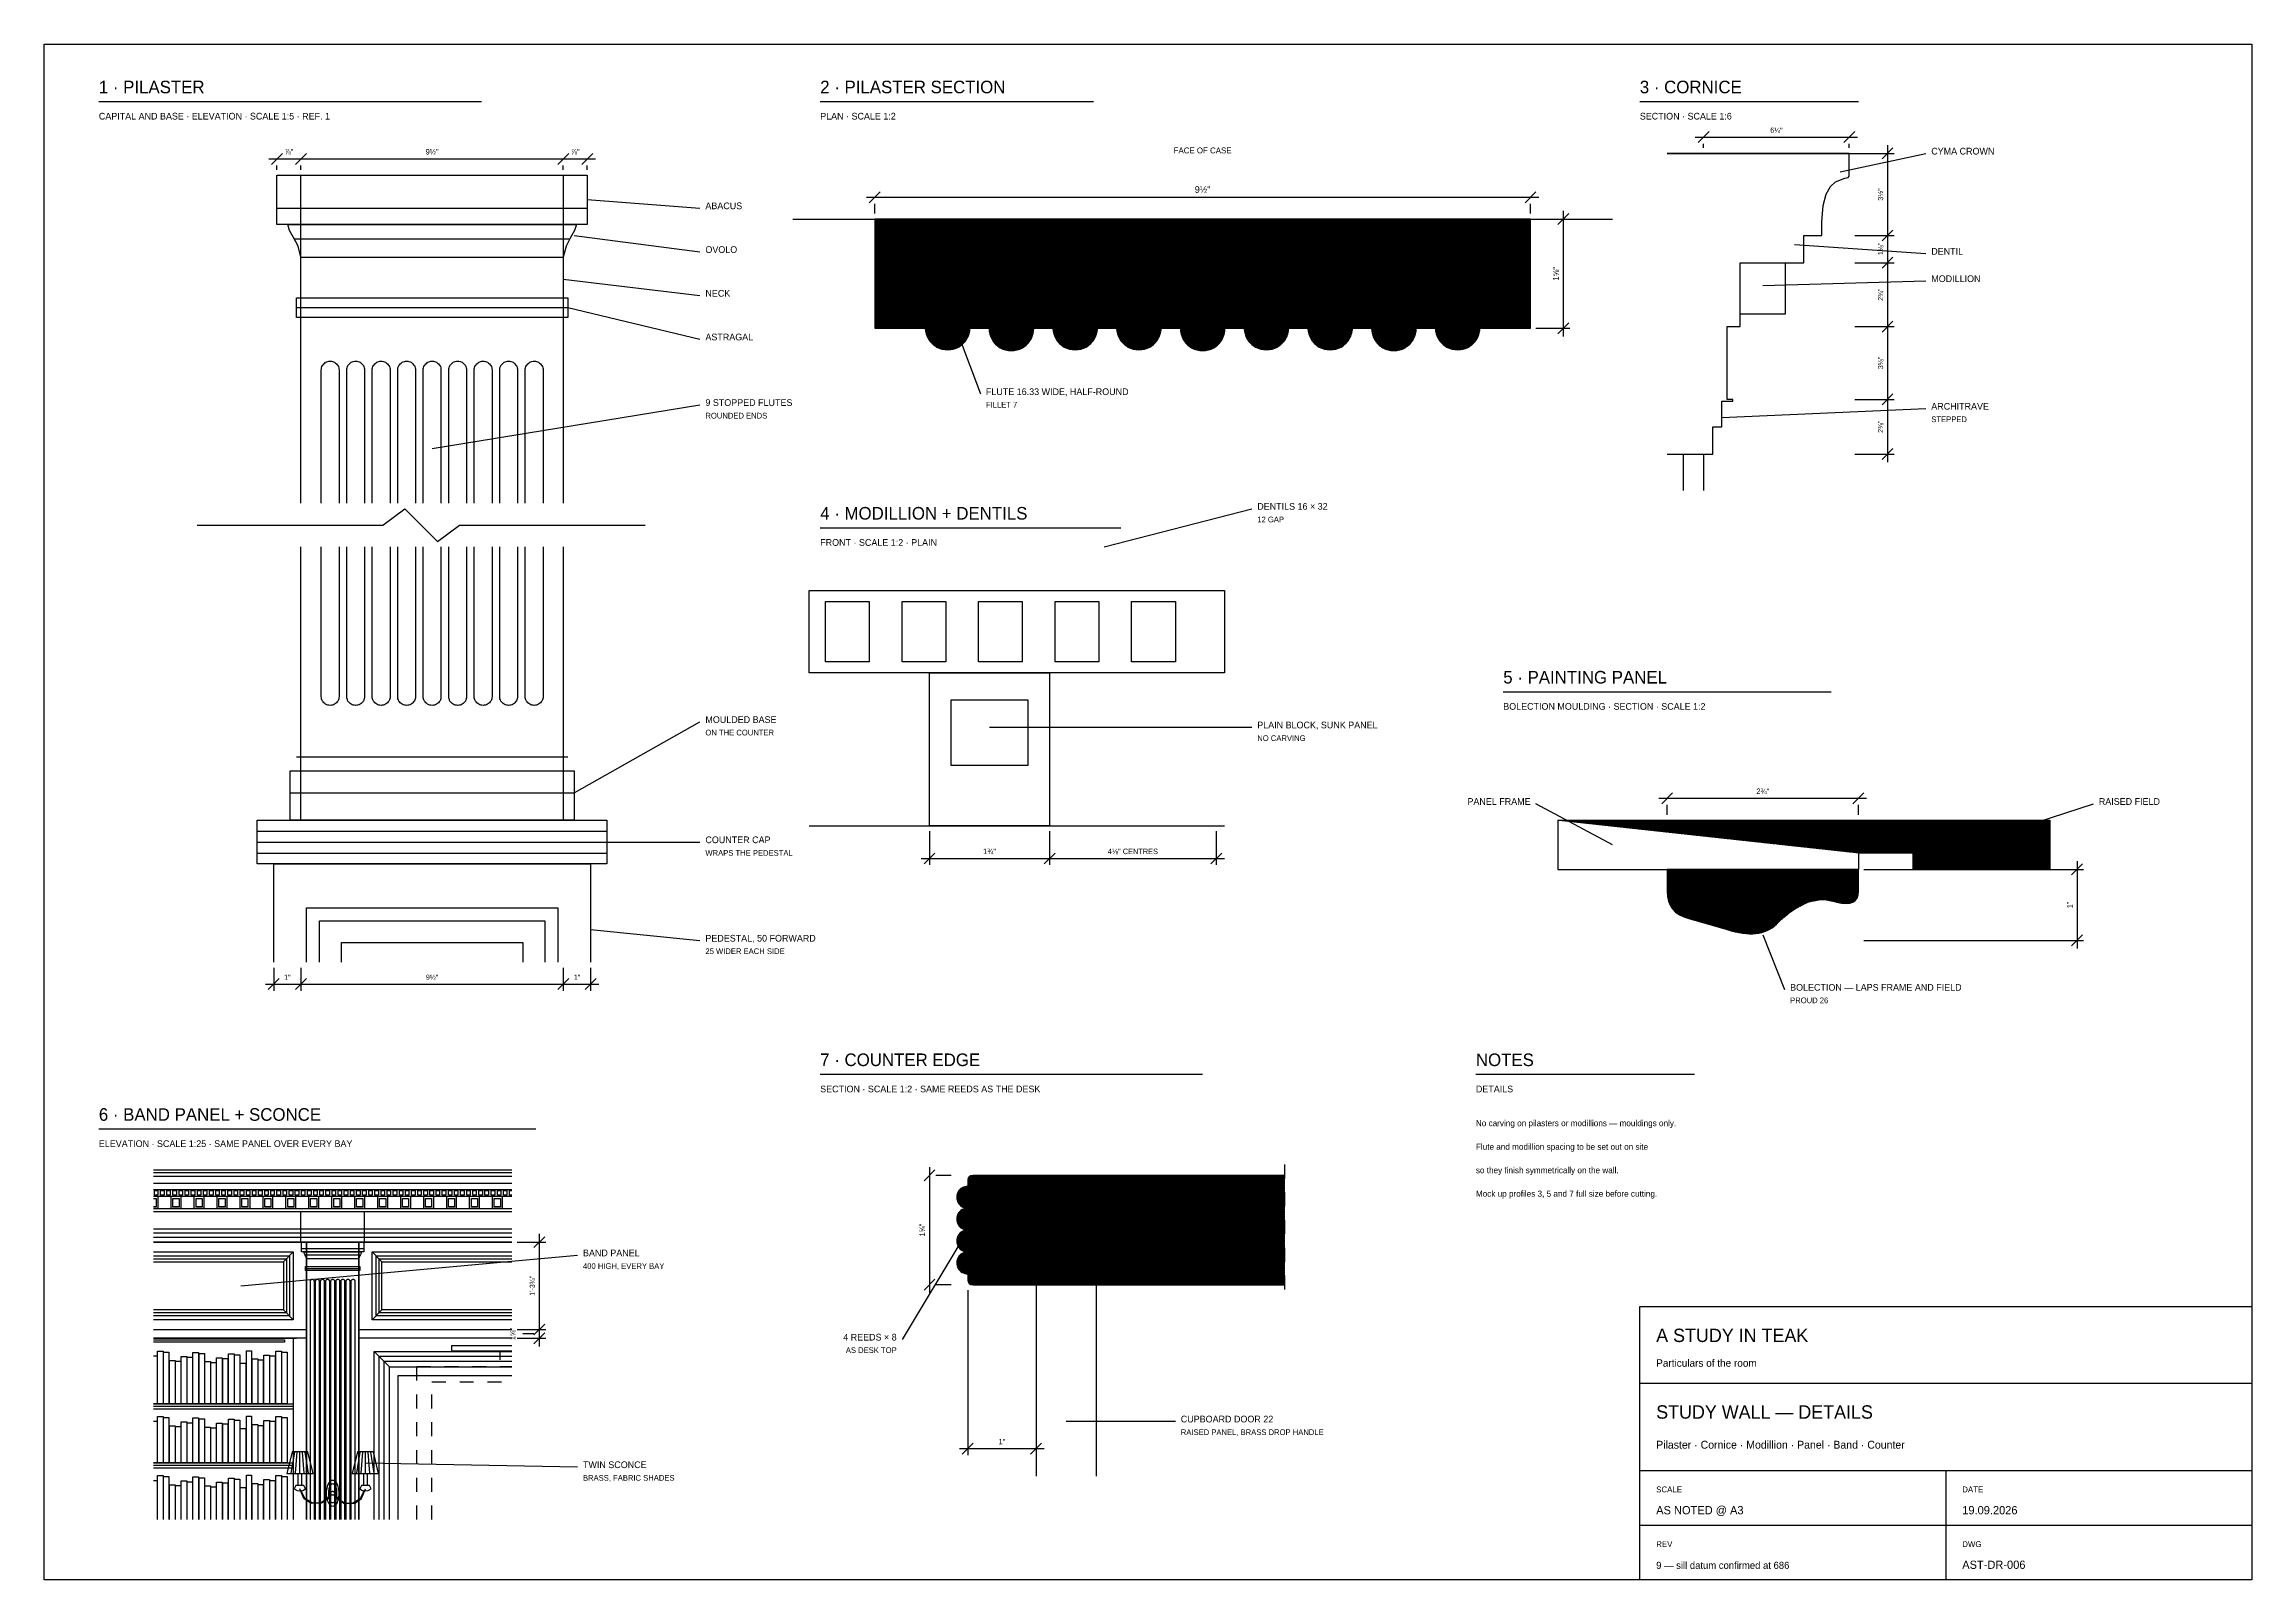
# Model space of a CAD drawing. Header units: inches. Extents: x 0.3 to 16.2, y 0.3 to 11.4.
import ezdxf
from ezdxf.enums import TextEntityAlignment as Align

# ---------------------------------------------------------------- set-up
doc = ezdxf.new("R2010")
doc.units = ezdxf.units.IN
doc.header["$LTSCALE"] = 0.009843
doc.header["$MEASUREMENT"] = 0
doc.linetypes.add('DASHED', pattern=[0.6, 0.5, -0.1])
for name, color, linetype in [('DIMENSIONS', 1, 'Continuous'), ('GEOMETRY', 7, 'Continuous'), ('HATCH', 8, 'Continuous'), ('TEXT', 7, 'Continuous')]:
    doc.layers.add(name, color=color, linetype=linetype)

msp = doc.modelspace()

# ---------------------------------------------------------------- texts
at = {"layer": 'TEXT'}
for s, height, p in [('1 · PILASTER', 0.09071, (0.709, 11.024)), ('2 · PILASTER SECTION', 0.09071, (5.906, 11.024)), ('3 · CORNICE', 0.09071, (11.811, 11.024)), ('CAPITAL AND BASE · ELEVATION · SCALE 1:5 · REF. 1', 0.04819, (0.709, 10.835)), ('PLAN · SCALE 1:2', 0.04819, (5.906, 10.835)), ('SECTION · SCALE 1:6', 0.04819, (11.811, 10.835)), ('CYMA CROWN', 0.0482, (13.911, 10.583)), ('ABACUS', 0.0482, (5.079, 10.189)), ('OVOLO', 0.0482, (5.079, 9.874)), ('DENTIL', 0.0482, (13.911, 9.861)), ('MODILLION', 0.0482, (13.911, 9.664)), ('NECK', 0.0482, (5.079, 9.559)), ('ASTRAGAL', 0.0482, (5.079, 9.244)), ('9 STOPPED FLUTES', 0.04819, (5.079, 8.772)), ('FILLET 7', 0.0411, (7.1, 8.76)), ('FLUTE 16.33 WIDE, HALF-ROUND', 0.04819, (7.1, 8.85)), ('ARCHITRAVE', 0.0482, (13.911, 8.745)), ('ROUNDED ENDS', 0.0411, (5.079, 8.681)), ('STEPPED', 0.0411, (13.911, 8.655)), ('4 · MODILLION + DENTILS', 0.09071, (5.906, 7.953)), ('12 GAP', 0.0411, (9.055, 7.933)), ('DENTILS 16 × 32', 0.04819, (9.055, 8.024)), ('FRONT · SCALE 1:2 · PLAIN', 0.04819, (5.906, 7.764)), ('5 · PAINTING PANEL', 0.09071, (10.827, 6.772)), ('MOULDED BASE', 0.04819, (5.079, 6.488)), ('BOLECTION MOULDING · SECTION · SCALE 1:2', 0.04819, (10.827, 6.583)), ('ON THE COUNTER', 0.0411, (5.079, 6.398)), ('PLAIN BLOCK, SUNK PANEL', 0.04819, (9.055, 6.449)), ('NO CARVING', 0.0411, (9.055, 6.358)), ('RAISED FIELD', 0.04819, (15.118, 5.898)), ('WRAPS THE PEDESTAL', 0.0411, (5.079, 5.531)), ('COUNTER CAP', 0.04819, (5.079, 5.622)), ('PEDESTAL, 50 FORWARD', 0.04819, (5.079, 4.913)), ('25 WIDER EACH SIDE', 0.0411, (5.079, 4.823)), ('PROUD 26', 0.0411, (12.894, 4.469)), ('BOLECTION — LAPS FRAME AND FIELD', 0.04819, (12.894, 4.559)), ('7 · COUNTER EDGE', 0.09071, (5.906, 4.016)), ('NOTES', 0.0907, (10.63, 4.016)), ('SECTION · SCALE 1:2 · SAME REEDS AS THE DESK', 0.04819, (5.906, 3.827)), ('DETAILS', 0.0482, (10.63, 3.827)), ('6 · BAND PANEL + SCONCE', 0.09071, (0.709, 3.622)), ('No carving on pilasters or modillions — mouldings only.', 0.04394, (10.63, 3.583)), ('ELEVATION · SCALE 1:25 · SAME PANEL OVER EVERY BAY', 0.04819, (0.709, 3.433)), ('Flute and modillion spacing to be set out on site', 0.04394, (10.63, 3.413)), ('so they finish symmetrically on the wall.', 0.04394, (10.63, 3.244)), ('Mock up profiles 3, 5 and 7 full size before cutting.', 0.04394, (10.63, 3.075)), ('400 HIGH, EVERY BAY', 0.0411, (4.197, 2.555)), ('BAND PANEL', 0.0482, (4.197, 2.646)), ('A STUDY IN TEAK', 0.09638, (11.929, 2.028)), ('Particulars of the room', 0.05386, (11.929, 1.85)), ('CUPBOARD DOOR 22', 0.04819, (8.504, 1.449)), ('STUDY WALL — DETAILS', 0.09638, (11.929, 1.476)), ('RAISED PANEL, BRASS DROP HANDLE', 0.0411, (8.504, 1.358)), ('Pilaster · Cornice · Modillion · Panel · Band · Counter', 0.05669, (11.929, 1.26)), ('TWIN SCONCE', 0.04819, (4.197, 1.12)), ('BRASS, FABRIC SHADES', 0.0411, (4.197, 1.029)), ('SCALE', 0.0425, (11.929, 0.945)), ('DATE', 0.0425, (14.134, 0.945)), ('AS NOTED @ A3', 0.05953, (11.929, 0.787)), ('19.09.2026', 0.0595, (14.134, 0.787)), ('REV', 0.0425, (11.929, 0.551)), ('DWG', 0.0425, (14.134, 0.551)), ('9 — sill datum confirmed at 686', 0.05102, (11.929, 0.394)), ('AST-DR-006', 0.0595, (14.134, 0.394))]:
    msp.add_text(s, height=height, dxfattribs=at).set_placement(p)
for s, height, p in [('6¼"', 0.0369, (12.795, 10.74)), ('⅞"', 0.0397, (2.079, 10.583)), ('9½"', 0.0397, (3.11, 10.583)), ('⅞"', 0.0397, (4.142, 10.583)), ('FACE OF CASE', 0.04252, (8.661, 10.591)), ('9½"', 0.0482, (8.661, 10.307)), ('2¾"', 0.0397, (12.697, 5.976)), ('1¾"', 0.0397, (7.126, 5.543)), ('4⅛" CENTRES', 0.03969, (8.159, 5.543)), ('1"', 0.0369, (2.067, 4.638)), ('9½"', 0.0369, (3.11, 4.638)), ('1"', 0.0369, (4.154, 4.638)), ('1"', 0.0397, (7.215, 1.291))]:
    msp.add_text(s, height=height, dxfattribs=at).set_placement(p, align=Align.CENTER)
for s, height, p in [('3½"', 0.0369, (13.564, 10.295)), ('1⅛"', 0.0369, (13.564, 9.902)), ('1⅝"', 0.0425, (11.228, 9.724)), ('2¾"', 0.0369, (13.564, 9.573)), ('3⅛"', 0.0369, (13.564, 9.081)), ('2⅜"', 0.0369, (13.564, 8.622)), ('1"', 0.0397, (14.929, 5.177)), ('1⅝"', 0.0397, (6.661, 2.835)), ('1\'-3¾"', 0.0369, (3.85, 2.433)), ('1⅝"', 0.0369, (3.709, 2.087))]:
    msp.add_text(s, height=height, rotation=90, dxfattribs=at).set_placement(p, align=Align.CENTER)
for s, height, p in [('PANEL FRAME', 0.04819, (11.024, 5.898)), ('4 REEDS × 8', 0.04819, (6.457, 2.039)), ('AS DESK TOP', 0.0411, (6.457, 1.949))]:
    msp.add_text(s, height=height, dxfattribs=at).set_placement(p, align=Align.RIGHT)

# ---------------------------------------------------------------- hatches: boundary and pattern name
at = {"layer": 'HATCH'}
h = msp.add_hatch(dxfattribs=at)
h.set_pattern_fill('ANSI31', scale=0.015748031)
h.paths.add_polyline_path([(6.299, 10.118), (6.299, 9.331), (6.594, 9.331), (6.663, 9.331), (6.665, 9.31), (6.67, 9.29), (6.677, 9.271), (6.687, 9.253), (6.699, 9.236), (6.712, 9.221), (6.728, 9.207), (6.745, 9.196), (6.764, 9.187), (6.783, 9.181), (6.804, 9.177), (6.824, 9.176), (6.845, 9.177), (6.865, 9.181), (6.884, 9.187), (6.903, 9.196), (6.92, 9.207), (6.936, 9.221), (6.95, 9.236), (6.961, 9.253), (6.971, 9.271), (6.978, 9.29), (6.983, 9.31), (6.985, 9.331), (7.123, 9.331), (7.124, 9.31), (7.128, 9.289), (7.135, 9.269), (7.144, 9.25), (7.156, 9.233), (7.17, 9.217), (7.186, 9.203), (7.203, 9.191), (7.222, 9.182), (7.242, 9.175), (7.262, 9.171), (7.283, 9.17), (7.305, 9.171), (7.325, 9.175), (7.345, 9.182), (7.364, 9.191), (7.381, 9.203), (7.397, 9.217), (7.411, 9.233), (7.423, 9.25), (7.432, 9.269), (7.439, 9.289), (7.443, 9.31), (7.444, 9.331), (7.582, 9.331), (7.584, 9.31), (7.589, 9.29), (7.596, 9.271), (7.605, 9.253), (7.617, 9.236), (7.631, 9.221), (7.647, 9.207), (7.664, 9.196), (7.683, 9.187), (7.702, 9.181), (7.722, 9.177), (7.743, 9.176), (7.763, 9.177), (7.784, 9.181), (7.803, 9.187), (7.822, 9.196), (7.839, 9.207), (7.855, 9.221), (7.868, 9.236), (7.88, 9.253), (7.89, 9.271), (7.897, 9.29), (7.902, 9.31), (7.904, 9.331), (8.041, 9.331), (8.043, 9.31), (8.048, 9.29), (8.055, 9.271), (8.065, 9.253), (8.077, 9.236), (8.09, 9.221), (8.106, 9.207), (8.123, 9.196), (8.142, 9.187), (8.161, 9.181), (8.181, 9.177), (8.202, 9.176), (8.223, 9.177), (8.243, 9.181), (8.262, 9.187), (8.281, 9.196), (8.298, 9.207), (8.314, 9.221), (8.328, 9.236), (8.339, 9.253), (8.349, 9.271), (8.356, 9.29), (8.361, 9.31), (8.363, 9.331), (8.501, 9.331), (8.502, 9.31), (8.506, 9.289), (8.513, 9.269), (8.522, 9.25), (8.534, 9.233), (8.548, 9.217), (8.563, 9.203), (8.581, 9.191), (8.6, 9.182), (8.62, 9.175), (8.64, 9.171), (8.661, 9.17), (8.682, 9.171), (8.703, 9.175), (8.723, 9.182), (8.742, 9.191), (8.759, 9.203), (8.775, 9.217), (8.789, 9.233), (8.801, 9.25), (8.81, 9.269), (8.817, 9.289), (8.821, 9.31), (8.822, 9.331), (8.96, 9.331), (8.962, 9.31), (8.967, 9.29), (8.974, 9.271), (8.983, 9.253), (8.995, 9.236), (9.009, 9.221), (9.025, 9.207), (9.042, 9.196), (9.061, 9.187), (9.08, 9.181), (9.1, 9.177), (9.121, 9.176), (9.141, 9.177), (9.161, 9.181), (9.181, 9.187), (9.2, 9.196), (9.217, 9.207), (9.232, 9.221), (9.246, 9.236), (9.258, 9.253), (9.268, 9.271), (9.275, 9.29), (9.279, 9.31), (9.281, 9.331), (9.419, 9.331), (9.421, 9.31), (9.426, 9.29), (9.433, 9.271), (9.443, 9.253), (9.454, 9.236), (9.468, 9.221), (9.484, 9.207), (9.501, 9.196), (9.52, 9.187), (9.539, 9.181), (9.559, 9.177), (9.58, 9.176), (9.601, 9.177), (9.621, 9.181), (9.64, 9.187), (9.659, 9.196), (9.676, 9.207), (9.692, 9.221), (9.706, 9.236), (9.717, 9.253), (9.727, 9.271), (9.734, 9.29), (9.739, 9.31), (9.741, 9.331), (9.879, 9.331), (9.88, 9.31), (9.884, 9.289), (9.891, 9.269), (9.9, 9.25), (9.912, 9.233), (9.926, 9.217), (9.941, 9.203), (9.959, 9.191), (9.978, 9.182), (9.998, 9.175), (10.018, 9.171), (10.039, 9.17), (10.06, 9.171), (10.081, 9.175), (10.101, 9.182), (10.12, 9.191), (10.137, 9.203), (10.153, 9.217), (10.167, 9.233), (10.179, 9.25), (10.188, 9.269), (10.195, 9.289), (10.199, 9.31), (10.2, 9.331), (10.338, 9.331), (10.34, 9.31), (10.345, 9.29), (10.352, 9.271), (10.361, 9.253), (10.373, 9.236), (10.387, 9.221), (10.403, 9.207), (10.42, 9.196), (10.439, 9.187), (10.458, 9.181), (10.478, 9.177), (10.499, 9.176), (10.519, 9.177), (10.539, 9.181), (10.559, 9.187), (10.578, 9.196), (10.595, 9.207), (10.61, 9.221), (10.624, 9.236), (10.636, 9.253), (10.646, 9.271), (10.653, 9.29), (10.657, 9.31), (10.659, 9.331), (11.024, 9.331), (11.024, 10.118), (6.299, 10.118)])
h = msp.add_hatch(dxfattribs=at)
h.set_pattern_fill('ANSI31', scale=0.015748031)
h.paths.add_polyline_path([(11.22, 5.787), (14.764, 5.787), (14.764, 5.433), (13.78, 5.433), (13.78, 5.551), (13.386, 5.551)])
h = msp.add_hatch(dxfattribs=at)
h.set_pattern_fill('ANSI31', scale=0.015748031)
h.paths.add_polyline_path([(12.008, 5.433), (12.008, 5.276), (12.018, 5.204), (12.047, 5.148), (12.096, 5.106), (12.165, 5.079), (12.441, 5), (12.552, 4.973), (12.648, 4.97), (12.729, 4.993), (12.795, 5.039), (12.911, 5.138), (13.022, 5.197), (13.127, 5.217), (13.228, 5.197), (13.297, 5.187), (13.346, 5.197), (13.376, 5.226), (13.386, 5.276), (13.386, 5.433), (12.008, 5.433)])
h = msp.add_hatch(dxfattribs=at)
h.set_pattern_fill('ANSI31', scale=0.01574803)
h.paths.add_polyline_path([(9.252, 3.228), (7.008, 3.228), (6.991, 3.226), (6.978, 3.219), (6.971, 3.206), (6.969, 3.189), (6.969, 3.15), (6.958, 3.149), (6.948, 3.147), (6.938, 3.144), (6.929, 3.139), (6.921, 3.133), (6.913, 3.127), (6.906, 3.119), (6.9, 3.11), (6.896, 3.101), (6.892, 3.091), (6.89, 3.081), (6.89, 3.071), (6.89, 3.061), (6.892, 3.05), (6.896, 3.041), (6.9, 3.031), (6.906, 3.023), (6.913, 3.015), (6.921, 3.008), (6.929, 3.003), (6.938, 2.998), (6.948, 2.995), (6.958, 2.993), (6.969, 2.992), (6.958, 2.991), (6.948, 2.989), (6.938, 2.986), (6.929, 2.982), (6.921, 2.976), (6.913, 2.969), (6.906, 2.961), (6.9, 2.953), (6.896, 2.943), (6.892, 2.934), (6.89, 2.924), (6.89, 2.913), (6.89, 2.903), (6.892, 2.893), (6.896, 2.883), (6.9, 2.874), (6.906, 2.865), (6.913, 2.858), (6.921, 2.851), (6.929, 2.845), (6.938, 2.841), (6.948, 2.837), (6.958, 2.835), (6.969, 2.835), (6.958, 2.834), (6.948, 2.832), (6.938, 2.829), (6.929, 2.824), (6.921, 2.818), (6.913, 2.812), (6.906, 2.804), (6.9, 2.795), (6.896, 2.786), (6.892, 2.776), (6.89, 2.766), (6.89, 2.756), (6.89, 2.746), (6.892, 2.736), (6.896, 2.726), (6.9, 2.717), (6.906, 2.708), (6.913, 2.7), (6.921, 2.693), (6.929, 2.688), (6.938, 2.683), (6.948, 2.68), (6.958, 2.678), (6.969, 2.677), (6.958, 2.676), (6.948, 2.674), (6.938, 2.671), (6.929, 2.667), (6.921, 2.661), (6.913, 2.654), (6.906, 2.646), (6.9, 2.638), (6.896, 2.629), (6.892, 2.619), (6.89, 2.609), (6.89, 2.598), (6.89, 2.588), (6.892, 2.578), (6.896, 2.568), (6.9, 2.559), (6.906, 2.55), (6.913, 2.543), (6.921, 2.536), (6.929, 2.53), (6.938, 2.526), (6.948, 2.522), (6.958, 2.52), (6.969, 2.52), (6.969, 2.48), (6.971, 2.463), (6.978, 2.451), (6.991, 2.443), (7.008, 2.441), (9.252, 2.441)])

# ---------------------------------------------------------------- linework, layer by layer
at = {"layer": 'DIMENSIONS'}
for p, q in [((12.211, 10.709), (13.379, 10.709)), ((12.231, 10.669), (12.31, 10.748)), ((12.27, 10.63), (12.27, 10.661)), ((13.281, 10.669), (13.359, 10.748)), ((13.32, 10.63), (13.32, 10.661)), ((1.933, 10.551), (4.287, 10.551)), ((1.953, 10.512), (2.031, 10.591)), ((1.992, 10.472), (1.992, 10.504)), ((2.126, 10.512), (2.205, 10.591)), ((2.165, 10.472), (2.165, 10.504)), ((4.016, 10.512), (4.094, 10.591)), ((4.055, 10.472), (4.055, 10.504)), ((4.189, 10.512), (4.268, 10.591)), ((4.228, 10.472), (4.228, 10.504)), ((13.359, 10.591), (13.643, 10.591)), ((13.556, 10.551), (13.635, 10.63)), ((13.596, 10.65), (13.596, 8.366)), ((6.24, 10.276), (11.083, 10.276)), ((6.26, 10.236), (6.339, 10.315)), ((6.299, 10.157), (6.299, 10.228)), ((10.984, 10.236), (11.063, 10.315)), ((11.024, 10.157), (11.024, 10.228)), ((11.063, 10.118), (11.307, 10.118)), ((11.22, 10.079), (11.299, 10.157)), ((11.26, 10.177), (11.26, 9.272)), ((13.556, 9.961), (13.635, 10.039)), ((13.359, 10), (13.643, 10)), ((13.359, 9.803), (13.643, 9.803)), ((13.556, 9.764), (13.635, 9.843)), ((11.063, 9.331), (11.307, 9.331)), ((11.22, 9.291), (11.299, 9.37)), ((13.359, 9.344), (13.643, 9.344)), ((13.556, 9.304), (13.635, 9.383)), ((13.359, 8.819), (13.643, 8.819)), ((13.556, 8.78), (13.635, 8.858)), ((13.556, 8.386), (13.635, 8.465)), ((13.359, 8.425), (13.643, 8.425)), ((11.949, 5.945), (13.445, 5.945)), ((11.969, 5.906), (12.047, 5.984)), ((12.008, 5.827), (12.008, 5.898)), ((13.346, 5.906), (13.425, 5.984)), ((13.386, 5.827), (13.386, 5.898)), ((6.693, 5.709), (6.693, 5.465)), ((7.559, 5.709), (7.559, 5.465)), ((7.559, 5.709), (7.559, 5.465)), ((8.76, 5.709), (8.76, 5.465)), ((6.634, 5.512), (7.618, 5.512)), ((6.654, 5.472), (6.732, 5.551)), ((7.5, 5.512), (8.819, 5.512)), ((7.52, 5.472), (7.598, 5.551)), ((7.52, 5.472), (7.598, 5.551)), ((8.72, 5.472), (8.799, 5.551)), ((13.425, 5.433), (15.008, 5.433)), ((14.921, 5.394), (15, 5.472)), ((14.961, 5.492), (14.961, 4.862)), ((14.921, 4.882), (15, 4.961)), ((13.425, 4.921), (15.008, 4.921)), ((1.929, 4.567), (2.008, 4.646)), ((1.969, 4.724), (1.969, 4.559)), ((2.126, 4.567), (2.205, 4.646)), ((2.165, 4.724), (2.165, 4.559)), ((4.016, 4.567), (4.094, 4.646)), ((4.055, 4.724), (4.055, 4.559)), ((4.213, 4.567), (4.291, 4.646)), ((4.252, 4.724), (4.252, 4.559)), ((1.909, 4.606), (4.311, 4.606)), ((6.654, 3.189), (6.732, 3.268)), ((6.693, 3.287), (6.693, 2.382)), ((6.85, 3.228), (6.74, 3.228)), ((3.724, 2.748), (3.929, 2.748)), ((3.843, 2.709), (3.921, 2.787)), ((3.882, 2.807), (3.882, 1.996)), ((6.654, 2.402), (6.732, 2.48)), ((6.85, 2.441), (6.74, 2.441)), ((6.969, 2.402), (6.969, 1.213)), ((7.461, 2.402), (7.461, 1.213)), ((3.724, 2.118), (3.929, 2.118)), ((3.843, 2.079), (3.921, 2.157)), ((3.843, 2.016), (3.921, 2.094)), ((3.724, 2.055), (3.929, 2.055)), ((6.929, 1.22), (7.008, 1.299)), ((7.421, 1.22), (7.5, 1.299)), ((6.909, 1.26), (7.52, 1.26))]:
    msp.add_line(p, q, dxfattribs=at)
at = {"layer": 'DIMENSIONS', "linetype": 'DASHED'}
msp.add_line((3.843, 2.087), (3.764, 2.087), dxfattribs=at)
at = {"layer": 'GEOMETRY'}
for p, q in [((0.709, 10.965), (3.465, 10.965)), ((5.906, 10.965), (7.874, 10.965)), ((11.811, 10.965), (13.386, 10.965)), ((13.255, 10.459), (13.871, 10.591)), ((4.228, 10.26), (5.039, 10.197)), ((5.709, 10.118), (11.614, 10.118)), ((4.134, 10), (5.039, 9.882)), ((12.926, 9.934), (13.871, 9.869)), ((4.055, 9.685), (5.039, 9.567)), ((12.697, 9.639), (13.871, 9.672)), ((4.087, 9.48), (5.039, 9.252)), ((6.824, 9.491), (7.06, 8.858)), ((3.11, 8.465), (5.039, 8.78)), ((12.402, 8.688), (13.871, 8.753)), ((7.953, 7.756), (9.016, 8.031)), ((5.906, 7.894), (8.071, 7.894)), ((10.827, 6.713), (13.189, 6.713)), ((4.134, 5.984), (5.039, 6.496)), ((7.126, 6.457), (9.016, 6.457)), ((11.614, 5.61), (11.063, 5.906)), ((14.173, 5.61), (15.079, 5.906)), ((5.827, 5.748), (8.819, 5.748)), ((4.37, 5.63), (5.039, 5.63)), ((4.252, 5), (5.039, 4.921)), ((12.697, 4.961), (12.854, 4.567)), ((5.906, 3.957), (8.661, 3.957)), ((10.63, 3.957), (12.205, 3.957)), ((0.709, 3.563), (3.858, 3.563)), ((6.969, 2.835), (6.496, 2.047)), ((1.732, 2.433), (4.157, 2.654)), ((11.811, 1.732), (16.22, 1.732)), ((7.677, 1.457), (8.465, 1.457)), ((2.63, 1.159), (4.157, 1.128)), ((11.811, 1.102), (16.22, 1.102)), ((14.016, 1.102), (14.016, 0.315)), ((11.811, 0.709), (16.22, 0.709))]:
    msp.add_line(p, q, dxfattribs=at)
for points in [[(0.315, 11.378), (16.22, 11.378), (16.22, 0.315), (0.315, 0.315), (0.315, 11.378)], [(12.27, 8.425), (12.336, 8.425), (12.336, 8.622), (12.402, 8.622), (12.402, 8.806), (12.48, 8.806), (12.48, 8.819), (12.441, 8.819), (12.441, 9.344), (12.533, 9.344), (12.533, 9.436), (12.861, 9.436), (12.861, 9.803), (12.992, 9.803), (12.992, 10), (13.123, 10), (13.123, 10.098), (13.132, 10.215), (13.154, 10.297), (13.186, 10.352), (13.222, 10.385), (13.289, 10.412), (13.312, 10.418), (13.32, 10.427), (13.32, 10.591), (12.008, 10.591)], [(12.008, 10.591), (13.451, 10.591)], [(1.992, 10.433), (4.228, 10.433)], [(4.228, 10.433), (4.228, 10.079), (1.992, 10.079), (1.992, 10.433)], [(2.165, 10.433), (4.055, 10.433)], [(2.165, 8.071), (2.165, 10.433)], [(4.055, 10.433), (4.055, 8.071)], [(1.992, 10.197), (4.228, 10.197)], [(2.165, 9.843), (2.144, 9.922), (2.112, 9.984), (2.083, 10.035), (2.071, 10.079), (4.15, 10.079), (4.137, 10.035), (4.108, 9.984), (4.077, 9.922), (4.055, 9.843)], [(6.299, 10.118), (6.299, 9.331), (6.594, 9.331), (6.663, 9.331)], [(10.659, 9.331), (11.024, 9.331), (11.024, 10.118), (6.299, 10.118)], [(2.118, 9.976), (4.102, 9.976)], [(2.165, 9.843), (4.055, 9.843)], [(12.533, 9.436), (12.533, 9.803), (12.573, 9.803), (12.641, 9.803), (12.737, 9.803), (12.861, 9.803)], [(2.134, 9.551), (4.087, 9.551), (4.087, 9.409), (2.134, 9.409), (2.134, 9.551)], [(2.134, 9.48), (4.087, 9.48)], [(6.985, 9.331), (7.123, 9.331)], [(7.444, 9.331), (7.582, 9.331)], [(7.904, 9.331), (8.041, 9.331)], [(8.363, 9.331), (8.501, 9.331)], [(8.822, 9.331), (8.96, 9.331)], [(9.281, 9.331), (9.419, 9.331)], [(9.741, 9.331), (9.879, 9.331)], [(10.2, 9.331), (10.338, 9.331)], [(2.311, 8.071), (2.311, 9.03), (2.312, 9.039), (2.313, 9.047), (2.316, 9.055), (2.32, 9.062), (2.324, 9.069), (2.33, 9.076), (2.336, 9.081), (2.343, 9.086), (2.351, 9.09), (2.359, 9.092), (2.367, 9.094), (2.375, 9.094)], [(2.375, 9.094), (2.375, 9.094)], [(2.375, 9.094), (2.384, 9.094), (2.392, 9.092), (2.4, 9.09), (2.407, 9.086), (2.414, 9.081), (2.421, 9.076), (2.426, 9.069), (2.431, 9.062), (2.435, 9.055), (2.437, 9.047), (2.439, 9.039), (2.44, 9.03), (2.44, 8.071)], [(2.495, 8.071), (2.495, 9.03), (2.495, 9.039), (2.497, 9.047), (2.5, 9.055), (2.503, 9.062), (2.508, 9.069), (2.514, 9.076), (2.52, 9.081), (2.527, 9.086), (2.534, 9.09), (2.542, 9.092), (2.551, 9.094), (2.559, 9.094)], [(2.559, 9.094), (2.559, 9.094), (2.567, 9.094), (2.576, 9.092), (2.584, 9.09), (2.591, 9.086), (2.598, 9.081), (2.604, 9.076), (2.61, 9.069), (2.615, 9.062), (2.618, 9.055), (2.621, 9.047), (2.623, 9.039), (2.623, 9.03), (2.623, 8.071)], [(2.679, 8.071), (2.679, 9.03), (2.679, 9.039), (2.681, 9.047), (2.683, 9.055), (2.687, 9.062), (2.692, 9.069), (2.697, 9.076), (2.704, 9.081), (2.711, 9.086), (2.718, 9.09), (2.726, 9.092), (2.734, 9.094), (2.743, 9.094)], [(2.743, 9.094), (2.743, 9.094), (2.751, 9.094), (2.759, 9.092), (2.767, 9.09), (2.775, 9.086), (2.782, 9.081), (2.788, 9.076), (2.794, 9.069), (2.798, 9.062), (2.802, 9.055), (2.805, 9.047), (2.807, 9.039), (2.807, 9.03), (2.807, 8.071)], [(2.862, 8.071), (2.862, 9.03), (2.863, 9.039), (2.864, 9.047), (2.867, 9.055), (2.871, 9.062), (2.876, 9.069), (2.881, 9.076), (2.887, 9.081), (2.894, 9.086), (2.902, 9.09), (2.91, 9.092), (2.918, 9.094), (2.926, 9.094)], [(2.926, 9.094), (2.926, 9.094), (2.935, 9.094), (2.943, 9.092), (2.951, 9.09), (2.959, 9.086), (2.966, 9.081), (2.972, 9.076), (2.977, 9.069), (2.982, 9.062), (2.986, 9.055), (2.989, 9.047), (2.99, 9.039), (2.991, 9.03), (2.991, 8.071)], [(3.046, 8.071), (3.046, 9.03), (3.046, 9.039), (3.048, 9.047), (3.051, 9.055), (3.055, 9.062), (3.059, 9.069), (3.065, 9.076), (3.071, 9.081), (3.078, 9.086), (3.086, 9.09), (3.094, 9.092), (3.102, 9.094), (3.11, 9.094)], [(3.11, 9.094), (3.11, 9.094), (3.119, 9.094), (3.127, 9.092), (3.135, 9.09), (3.142, 9.086), (3.149, 9.081), (3.156, 9.076), (3.161, 9.069), (3.166, 9.062), (3.17, 9.055), (3.172, 9.047), (3.174, 9.039), (3.174, 9.03), (3.174, 8.071)], [(3.23, 8.071), (3.23, 9.03), (3.23, 9.039), (3.232, 9.047), (3.235, 9.055), (3.238, 9.062), (3.243, 9.069), (3.249, 9.076), (3.255, 9.081), (3.262, 9.086), (3.269, 9.09), (3.277, 9.092), (3.286, 9.094), (3.294, 9.094)], [(3.294, 9.094), (3.294, 9.094), (3.302, 9.094), (3.311, 9.092), (3.319, 9.09), (3.326, 9.086), (3.333, 9.081), (3.339, 9.076), (3.345, 9.069), (3.35, 9.062), (3.353, 9.055), (3.356, 9.047), (3.358, 9.039), (3.358, 9.03), (3.358, 8.071)], [(3.413, 8.071), (3.413, 9.03), (3.414, 9.039), (3.416, 9.047), (3.418, 9.055), (3.422, 9.062), (3.427, 9.069), (3.432, 9.076), (3.439, 9.081), (3.446, 9.086), (3.453, 9.09), (3.461, 9.092), (3.469, 9.094), (3.478, 9.094)], [(3.478, 9.094), (3.478, 9.094), (3.486, 9.094), (3.494, 9.092), (3.502, 9.09), (3.51, 9.086), (3.517, 9.081), (3.523, 9.076), (3.529, 9.069), (3.533, 9.062), (3.537, 9.055), (3.54, 9.047), (3.541, 9.039), (3.542, 9.03), (3.542, 8.071)], [(3.597, 8.071), (3.597, 9.03), (3.598, 9.039), (3.599, 9.047), (3.602, 9.055), (3.606, 9.062), (3.61, 9.069), (3.616, 9.076), (3.622, 9.081), (3.629, 9.086), (3.637, 9.09), (3.645, 9.092), (3.653, 9.094), (3.661, 9.094)], [(3.661, 9.094), (3.661, 9.094), (3.67, 9.094), (3.678, 9.092), (3.686, 9.09), (3.694, 9.086), (3.701, 9.081), (3.707, 9.076), (3.712, 9.069), (3.717, 9.062), (3.721, 9.055), (3.723, 9.047), (3.725, 9.039), (3.726, 9.03), (3.726, 8.071)], [(3.781, 8.071), (3.781, 9.03), (3.781, 9.039), (3.783, 9.047), (3.786, 9.055), (3.789, 9.062), (3.794, 9.069), (3.8, 9.076), (3.806, 9.081), (3.813, 9.086), (3.821, 9.09), (3.829, 9.092), (3.837, 9.094), (3.845, 9.094)], [(3.845, 9.094), (3.845, 9.094), (3.854, 9.094), (3.862, 9.092), (3.87, 9.09), (3.877, 9.086), (3.884, 9.081), (3.891, 9.076), (3.896, 9.069), (3.901, 9.062), (3.905, 9.055), (3.907, 9.047), (3.909, 9.039), (3.909, 9.03), (3.909, 8.071)], [(12.008, 8.425), (12.27, 8.425), (12.27, 8.163)], [(12.008, 8.425), (12.27, 8.425)], [(12.126, 8.425), (12.27, 8.425), (12.27, 8.163)], [(12.126, 8.163), (12.126, 8.425)], [(1.417, 7.913), (2.756, 7.913), (2.913, 8.031), (3.15, 7.795), (3.307, 7.913), (4.646, 7.913)], [(4.055, 7.756), (4.055, 5.787), (2.165, 5.787), (2.165, 7.756)], [(2.375, 6.614), (2.367, 6.615), (2.359, 6.616), (2.351, 6.619), (2.343, 6.623), (2.336, 6.627), (2.33, 6.633), (2.324, 6.639), (2.32, 6.646), (2.316, 6.654), (2.313, 6.662), (2.312, 6.67), (2.311, 6.679), (2.311, 7.756)], [(2.44, 7.756), (2.44, 6.679), (2.439, 6.67), (2.437, 6.662), (2.435, 6.654), (2.431, 6.646), (2.426, 6.639), (2.421, 6.633), (2.414, 6.627), (2.407, 6.623), (2.4, 6.619), (2.392, 6.616), (2.384, 6.615), (2.375, 6.614)], [(2.623, 7.756), (2.623, 6.679), (2.623, 6.67), (2.621, 6.662), (2.618, 6.654), (2.615, 6.646), (2.61, 6.639), (2.604, 6.633), (2.598, 6.627), (2.591, 6.623), (2.584, 6.619), (2.576, 6.616), (2.567, 6.615), (2.559, 6.614), (2.559, 6.614), (2.551, 6.615), (2.542, 6.616), (2.534, 6.619), (2.527, 6.623), (2.52, 6.627), (2.514, 6.633), (2.508, 6.639), (2.503, 6.646), (2.5, 6.654), (2.497, 6.662), (2.495, 6.67), (2.495, 6.679), (2.495, 7.756)], [(2.807, 7.756), (2.807, 6.679), (2.807, 6.67), (2.805, 6.662), (2.802, 6.654), (2.798, 6.646), (2.794, 6.639), (2.788, 6.633), (2.782, 6.627), (2.775, 6.623), (2.767, 6.619), (2.759, 6.616), (2.751, 6.615), (2.743, 6.614), (2.743, 6.614), (2.734, 6.615), (2.726, 6.616), (2.718, 6.619), (2.711, 6.623), (2.704, 6.627), (2.697, 6.633), (2.692, 6.639), (2.687, 6.646), (2.683, 6.654), (2.681, 6.662), (2.679, 6.67), (2.679, 6.679), (2.679, 7.756)], [(2.991, 7.756), (2.991, 6.679), (2.99, 6.67), (2.989, 6.662), (2.986, 6.654), (2.982, 6.646), (2.977, 6.639), (2.972, 6.633), (2.966, 6.627), (2.959, 6.623), (2.951, 6.619), (2.943, 6.616), (2.935, 6.615), (2.926, 6.614), (2.926, 6.614), (2.918, 6.615), (2.91, 6.616), (2.902, 6.619), (2.894, 6.623), (2.887, 6.627), (2.881, 6.633), (2.876, 6.639), (2.871, 6.646), (2.867, 6.654), (2.864, 6.662), (2.863, 6.67), (2.862, 6.679), (2.862, 7.756)], [(3.174, 7.756), (3.174, 6.679), (3.174, 6.67), (3.172, 6.662), (3.17, 6.654), (3.166, 6.646), (3.161, 6.639), (3.156, 6.633), (3.149, 6.627), (3.142, 6.623), (3.135, 6.619), (3.127, 6.616), (3.119, 6.615), (3.11, 6.614), (3.11, 6.614), (3.102, 6.615), (3.094, 6.616), (3.086, 6.619), (3.078, 6.623), (3.071, 6.627), (3.065, 6.633), (3.059, 6.639), (3.055, 6.646), (3.051, 6.654), (3.048, 6.662), (3.046, 6.67), (3.046, 6.679), (3.046, 7.756)], [(3.358, 7.756), (3.358, 6.679), (3.358, 6.67), (3.356, 6.662), (3.353, 6.654), (3.35, 6.646), (3.345, 6.639), (3.339, 6.633), (3.333, 6.627), (3.326, 6.623), (3.319, 6.619), (3.311, 6.616), (3.302, 6.615), (3.294, 6.614), (3.294, 6.614), (3.286, 6.615), (3.277, 6.616), (3.269, 6.619), (3.262, 6.623), (3.255, 6.627), (3.249, 6.633), (3.243, 6.639), (3.238, 6.646), (3.235, 6.654), (3.232, 6.662), (3.23, 6.67), (3.23, 6.679), (3.23, 7.756)], [(3.542, 7.756), (3.542, 6.679), (3.541, 6.67), (3.54, 6.662), (3.537, 6.654), (3.533, 6.646), (3.529, 6.639), (3.523, 6.633), (3.517, 6.627), (3.51, 6.623), (3.502, 6.619), (3.494, 6.616), (3.486, 6.615), (3.478, 6.614), (3.478, 6.614), (3.469, 6.615), (3.461, 6.616), (3.453, 6.619), (3.446, 6.623), (3.439, 6.627), (3.432, 6.633), (3.427, 6.639), (3.422, 6.646), (3.418, 6.654), (3.416, 6.662), (3.414, 6.67), (3.413, 6.679), (3.413, 7.756)], [(3.726, 7.756), (3.726, 6.679), (3.725, 6.67), (3.723, 6.662), (3.721, 6.654), (3.717, 6.646), (3.712, 6.639), (3.707, 6.633), (3.701, 6.627), (3.694, 6.623), (3.686, 6.619), (3.678, 6.616), (3.67, 6.615), (3.661, 6.614), (3.661, 6.614), (3.653, 6.615), (3.645, 6.616), (3.637, 6.619), (3.629, 6.623), (3.622, 6.627), (3.616, 6.633), (3.61, 6.639), (3.606, 6.646), (3.602, 6.654), (3.599, 6.662), (3.598, 6.67), (3.597, 6.679), (3.597, 7.756)], [(3.909, 7.756), (3.909, 6.679), (3.909, 6.67), (3.907, 6.662), (3.905, 6.654), (3.901, 6.646), (3.896, 6.639), (3.891, 6.633), (3.884, 6.627), (3.877, 6.623), (3.87, 6.619), (3.862, 6.616), (3.854, 6.615), (3.845, 6.614), (3.845, 6.614), (3.837, 6.615), (3.829, 6.616), (3.821, 6.619), (3.813, 6.623), (3.806, 6.627), (3.8, 6.633), (3.794, 6.639), (3.789, 6.646), (3.786, 6.654), (3.783, 6.662), (3.781, 6.67), (3.781, 6.679), (3.781, 7.756)], [(5.827, 7.441), (8.819, 7.441), (8.819, 6.85), (5.827, 6.85), (5.827, 7.441)], [(5.945, 7.362), (6.26, 7.362), (6.26, 6.929), (5.945, 6.929), (5.945, 7.362)], [(6.496, 7.362), (6.811, 7.362), (6.811, 6.929), (6.496, 6.929), (6.496, 7.362)], [(7.047, 7.362), (7.362, 7.362), (7.362, 6.929), (7.047, 6.929), (7.047, 7.362)], [(7.598, 7.362), (7.913, 7.362), (7.913, 6.929), (7.598, 6.929), (7.598, 7.362)], [(8.15, 7.362), (8.465, 7.362), (8.465, 6.929), (8.15, 6.929), (8.15, 7.362)], [(6.693, 6.85), (7.559, 6.85), (7.559, 5.748), (6.693, 5.748), (6.693, 6.85)], [(2.375, 6.614), (2.375, 6.614)], [(6.85, 6.654), (7.402, 6.654), (7.402, 6.181), (6.85, 6.181), (6.85, 6.654)], [(2.134, 6.244), (4.087, 6.244)], [(2.087, 6.142), (4.134, 6.142), (4.134, 5.787), (2.087, 5.787), (2.087, 6.142)], [(2.087, 5.984), (4.134, 5.984)], [(1.85, 5.787), (4.37, 5.787), (4.37, 5.472), (1.85, 5.472), (1.85, 5.787)], [(11.22, 5.787), (14.764, 5.787), (14.764, 5.433), (13.78, 5.433), (13.78, 5.551), (13.386, 5.551)], [(11.22, 5.787), (11.22, 5.433), (12.008, 5.433)], [(1.85, 5.709), (4.37, 5.709)], [(1.85, 5.63), (4.37, 5.63)], [(1.85, 5.551), (4.37, 5.551)], [(1.969, 5.472), (4.252, 5.472), (4.252, 4.764)], [(1.969, 4.764), (1.969, 5.472)], [(12.008, 5.433), (12.008, 5.276)], [(13.386, 5.276), (13.386, 5.433), (12.008, 5.433)], [(13.386, 5.551), (13.386, 5.433)], [(2.205, 5.157), (4.016, 5.157), (4.016, 4.764)], [(2.205, 4.764), (2.205, 5.157)], [(2.299, 5.063), (3.921, 5.063), (3.921, 4.764)], [(2.299, 4.764), (2.299, 5.063)], [(12.165, 5.079), (12.441, 5)], [(2.457, 4.906), (3.764, 4.906), (3.764, 4.764)], [(2.457, 4.764), (2.457, 4.906)], [(1.102, 3.268), (3.685, 3.268)], [(1.102, 3.249), (3.685, 3.249)], [(1.102, 3.224), (3.685, 3.224)], [(6.969, 3.189), (6.969, 3.15)], [(9.252, 3.228), (7.008, 3.228)], [(1.102, 3.173), (3.685, 3.173)], [(1.102, 3.126), (3.685, 3.126)], [(1.102, 3.079), (3.685, 3.079)], [(1.102, 3.079), (1.135, 3.079), (1.135, 2.991), (1.102, 2.991)], [(1.102, 3.063), (1.122, 3.063), (1.122, 3.003), (1.102, 3.003)], [(1.11, 3.12), (1.135, 3.12), (1.135, 3.085), (1.11, 3.085), (1.11, 3.12)], [(1.154, 3.12), (1.18, 3.12), (1.18, 3.085), (1.154, 3.085), (1.154, 3.12)], [(1.198, 3.12), (1.224, 3.12), (1.224, 3.085), (1.198, 3.085), (1.198, 3.12)], [(1.231, 3.079), (1.3, 3.079), (1.3, 2.991), (1.231, 2.991), (1.231, 3.079)], [(1.243, 3.12), (1.268, 3.12), (1.268, 3.085), (1.243, 3.085), (1.243, 3.12)], [(1.243, 3.063), (1.287, 3.063), (1.287, 3.003), (1.243, 3.003), (1.243, 3.063)], [(1.287, 3.12), (1.312, 3.12), (1.312, 3.085), (1.287, 3.085), (1.287, 3.12)], [(1.331, 3.12), (1.356, 3.12), (1.356, 3.085), (1.331, 3.085), (1.331, 3.12)], [(1.375, 3.12), (1.4, 3.12), (1.4, 3.085), (1.375, 3.085), (1.375, 3.12)], [(1.396, 3.079), (1.465, 3.079), (1.465, 2.991), (1.396, 2.991), (1.396, 3.079)], [(1.409, 3.063), (1.453, 3.063), (1.453, 3.003), (1.409, 3.003), (1.409, 3.063)], [(1.419, 3.12), (1.444, 3.12), (1.444, 3.085), (1.419, 3.085), (1.419, 3.12)], [(1.463, 3.12), (1.488, 3.12), (1.488, 3.085), (1.463, 3.085), (1.463, 3.12)], [(1.507, 3.12), (1.532, 3.12), (1.532, 3.085), (1.507, 3.085), (1.507, 3.12)], [(1.551, 3.12), (1.576, 3.12), (1.576, 3.085), (1.551, 3.085), (1.551, 3.12)], [(1.561, 3.079), (1.631, 3.079), (1.631, 2.991), (1.561, 2.991), (1.561, 3.079)], [(1.574, 3.063), (1.618, 3.063), (1.618, 3.003), (1.574, 3.003), (1.574, 3.063)], [(1.595, 3.12), (1.62, 3.12), (1.62, 3.085), (1.595, 3.085), (1.595, 3.12)], [(1.639, 3.12), (1.665, 3.12), (1.665, 3.085), (1.639, 3.085), (1.639, 3.12)], [(1.683, 3.12), (1.709, 3.12), (1.709, 3.085), (1.683, 3.085), (1.683, 3.12)], [(1.727, 3.079), (1.796, 3.079), (1.796, 2.991), (1.727, 2.991), (1.727, 3.079)], [(1.728, 3.12), (1.753, 3.12), (1.753, 3.085), (1.728, 3.085), (1.728, 3.12)], [(1.739, 3.063), (1.783, 3.063), (1.783, 3.003), (1.739, 3.003), (1.739, 3.063)], [(1.772, 3.12), (1.797, 3.12), (1.797, 3.085), (1.772, 3.085), (1.772, 3.12)], [(1.816, 3.12), (1.841, 3.12), (1.841, 3.085), (1.816, 3.085), (1.816, 3.12)], [(1.86, 3.12), (1.885, 3.12), (1.885, 3.085), (1.86, 3.085), (1.86, 3.12)], [(1.892, 3.079), (1.961, 3.079), (1.961, 2.991), (1.892, 2.991), (1.892, 3.079)], [(1.904, 3.12), (1.929, 3.12), (1.929, 3.085), (1.904, 3.085), (1.904, 3.12)], [(1.905, 3.063), (1.949, 3.063), (1.949, 3.003), (1.905, 3.003), (1.905, 3.063)], [(1.948, 3.12), (1.973, 3.12), (1.973, 3.085), (1.948, 3.085), (1.948, 3.12)], [(1.992, 3.12), (2.017, 3.12), (2.017, 3.085), (1.992, 3.085), (1.992, 3.12)], [(2.036, 3.12), (2.061, 3.12), (2.061, 3.085), (2.036, 3.085), (2.036, 3.12)], [(2.057, 3.079), (2.127, 3.079), (2.127, 2.991), (2.057, 2.991), (2.057, 3.079)], [(2.07, 3.063), (2.114, 3.063), (2.114, 3.003), (2.07, 3.003), (2.07, 3.063)], [(2.08, 3.12), (2.106, 3.12), (2.106, 3.085), (2.08, 3.085), (2.08, 3.12)], [(2.124, 3.12), (2.15, 3.12), (2.15, 3.085), (2.124, 3.085), (2.124, 3.12)], [(2.169, 3.12), (2.194, 3.12), (2.194, 3.085), (2.169, 3.085), (2.169, 3.12)], [(2.213, 3.12), (2.238, 3.12), (2.238, 3.085), (2.213, 3.085), (2.213, 3.12)], [(2.223, 3.079), (2.292, 3.079), (2.292, 2.991), (2.223, 2.991), (2.223, 3.079)], [(2.235, 3.063), (2.28, 3.063), (2.28, 3.003), (2.235, 3.003), (2.235, 3.063)], [(2.257, 3.12), (2.282, 3.12), (2.282, 3.085), (2.257, 3.085), (2.257, 3.12)], [(2.301, 3.12), (2.326, 3.12), (2.326, 3.085), (2.301, 3.085), (2.301, 3.12)], [(2.345, 3.12), (2.37, 3.12), (2.37, 3.085), (2.345, 3.085), (2.345, 3.12)], [(2.388, 3.079), (2.457, 3.079), (2.457, 2.991), (2.388, 2.991), (2.388, 3.079)], [(2.389, 3.12), (2.414, 3.12), (2.414, 3.085), (2.389, 3.085), (2.389, 3.12)], [(2.401, 3.063), (2.445, 3.063), (2.445, 3.003), (2.401, 3.003), (2.401, 3.063)], [(2.433, 3.12), (2.458, 3.12), (2.458, 3.085), (2.433, 3.085), (2.433, 3.12)], [(2.477, 3.12), (2.502, 3.12), (2.502, 3.085), (2.477, 3.085), (2.477, 3.12)], [(2.521, 3.12), (2.546, 3.12), (2.546, 3.085), (2.521, 3.085), (2.521, 3.12)], [(2.554, 3.079), (2.623, 3.079), (2.623, 2.991), (2.554, 2.991), (2.554, 3.079)], [(2.565, 3.12), (2.591, 3.12), (2.591, 3.085), (2.565, 3.085), (2.565, 3.12)], [(2.566, 3.063), (2.61, 3.063), (2.61, 3.003), (2.566, 3.003), (2.566, 3.063)], [(2.609, 3.12), (2.635, 3.12), (2.635, 3.085), (2.609, 3.085), (2.609, 3.12)], [(2.654, 3.12), (2.679, 3.12), (2.679, 3.085), (2.654, 3.085), (2.654, 3.12)], [(2.698, 3.12), (2.723, 3.12), (2.723, 3.085), (2.698, 3.085), (2.698, 3.12)], [(2.719, 3.079), (2.788, 3.079), (2.788, 2.991), (2.719, 2.991), (2.719, 3.079)], [(2.731, 3.063), (2.776, 3.063), (2.776, 3.003), (2.731, 3.003), (2.731, 3.063)], [(2.742, 3.12), (2.767, 3.12), (2.767, 3.085), (2.742, 3.085), (2.742, 3.12)], [(2.786, 3.12), (2.811, 3.12), (2.811, 3.085), (2.786, 3.085), (2.786, 3.12)], [(2.83, 3.12), (2.855, 3.12), (2.855, 3.085), (2.83, 3.085), (2.83, 3.12)], [(2.874, 3.12), (2.899, 3.12), (2.899, 3.085), (2.874, 3.085), (2.874, 3.12)], [(2.884, 3.079), (2.954, 3.079), (2.954, 2.991), (2.884, 2.991), (2.884, 3.079)], [(2.897, 3.063), (2.941, 3.063), (2.941, 3.003), (2.897, 3.003), (2.897, 3.063)], [(2.918, 3.12), (2.943, 3.12), (2.943, 3.085), (2.918, 3.085), (2.918, 3.12)], [(2.962, 3.12), (2.987, 3.12), (2.987, 3.085), (2.962, 3.085), (2.962, 3.12)], [(3.006, 3.12), (3.031, 3.12), (3.031, 3.085), (3.006, 3.085), (3.006, 3.12)], [(3.05, 3.12), (3.076, 3.12), (3.076, 3.085), (3.05, 3.085), (3.05, 3.12)], [(3.05, 3.079), (3.119, 3.079), (3.119, 2.991), (3.05, 2.991), (3.05, 3.079)], [(3.062, 3.063), (3.106, 3.063), (3.106, 3.003), (3.062, 3.003), (3.062, 3.063)], [(3.094, 3.12), (3.12, 3.12), (3.12, 3.085), (3.094, 3.085), (3.094, 3.12)], [(3.139, 3.12), (3.164, 3.12), (3.164, 3.085), (3.139, 3.085), (3.139, 3.12)], [(3.183, 3.12), (3.208, 3.12), (3.208, 3.085), (3.183, 3.085), (3.183, 3.12)], [(3.215, 3.079), (3.284, 3.079), (3.284, 2.991), (3.215, 2.991), (3.215, 3.079)], [(3.227, 3.12), (3.252, 3.12), (3.252, 3.085), (3.227, 3.085), (3.227, 3.12)], [(3.228, 3.063), (3.272, 3.063), (3.272, 3.003), (3.228, 3.003), (3.228, 3.063)], [(3.271, 3.12), (3.296, 3.12), (3.296, 3.085), (3.271, 3.085), (3.271, 3.12)], [(3.315, 3.12), (3.34, 3.12), (3.34, 3.085), (3.315, 3.085), (3.315, 3.12)], [(3.359, 3.12), (3.384, 3.12), (3.384, 3.085), (3.359, 3.085), (3.359, 3.12)], [(3.38, 3.079), (3.45, 3.079), (3.45, 2.991), (3.38, 2.991), (3.38, 3.079)], [(3.393, 3.063), (3.437, 3.063), (3.437, 3.003), (3.393, 3.003), (3.393, 3.063)], [(3.403, 3.12), (3.428, 3.12), (3.428, 3.085), (3.403, 3.085), (3.403, 3.12)], [(3.447, 3.12), (3.472, 3.12), (3.472, 3.085), (3.447, 3.085), (3.447, 3.12)], [(3.491, 3.12), (3.517, 3.12), (3.517, 3.085), (3.491, 3.085), (3.491, 3.12)], [(3.535, 3.12), (3.561, 3.12), (3.561, 3.085), (3.535, 3.085), (3.535, 3.12)], [(3.546, 3.079), (3.615, 3.079), (3.615, 2.991), (3.546, 2.991), (3.546, 3.079)], [(3.558, 3.063), (3.602, 3.063), (3.602, 3.003), (3.558, 3.003), (3.558, 3.063)], [(3.58, 3.12), (3.605, 3.12), (3.605, 3.085), (3.58, 3.085), (3.58, 3.12)], [(3.624, 3.12), (3.649, 3.12), (3.649, 3.085), (3.624, 3.085), (3.624, 3.12)], [(3.668, 3.12), (3.685, 3.12)], [(3.685, 3.085), (3.668, 3.085), (3.668, 3.12)], [(1.102, 2.991), (3.685, 2.991)], [(1.102, 2.969), (3.685, 2.969)], [(2.164, 2.748), (2.164, 2.969)], [(2.624, 2.748), (2.624, 2.969)], [(1.102, 2.843), (3.685, 2.843)], [(1.102, 2.814), (3.685, 2.814)], [(1.102, 2.783), (3.685, 2.783)], [(1.102, 2.748), (2.205, 2.748), (2.205, 0.75)], [(3.685, 2.748), (1.102, 2.748)], [(2.17, 2.748), (2.617, 2.748), (2.617, 2.677), (2.17, 2.677), (2.17, 2.748)], [(2.205, 2.748), (2.583, 2.748), (2.583, 0.75)], [(2.205, 0.75), (2.205, 2.748)], [(2.583, 2.748), (3.685, 2.748)], [(2.583, 0.75), (2.583, 2.748)], [(1.102, 2.677), (2.11, 2.677), (2.11, 2.189), (1.102, 2.189)], [(1.102, 2.649), (2.082, 2.649), (2.082, 2.217), (1.102, 2.217)], [(1.102, 2.627), (2.06, 2.627), (2.06, 2.239), (1.102, 2.239)], [(1.102, 2.606), (2.039, 2.606), (2.039, 2.26), (1.102, 2.26)], [(2.11, 2.677), (2.039, 2.606)], [(2.17, 2.701), (2.617, 2.701)], [(2.205, 2.63), (2.2, 2.646), (2.194, 2.658), (2.188, 2.668), (2.186, 2.677), (2.602, 2.677), (2.599, 2.668), (2.593, 2.658), (2.587, 2.646), (2.583, 2.63)], [(2.195, 2.657), (2.592, 2.657)], [(2.198, 2.572), (2.589, 2.572), (2.589, 2.543), (2.198, 2.543), (2.198, 2.572)], [(2.198, 2.557), (2.589, 2.557)], [(2.205, 2.63), (2.583, 2.63)], [(2.677, 2.677), (3.685, 2.677)], [(3.685, 2.189), (2.677, 2.189), (2.677, 2.677)], [(2.677, 2.677), (2.748, 2.606)], [(2.706, 2.649), (3.685, 2.649)], [(3.685, 2.217), (2.706, 2.217), (2.706, 2.649)], [(2.728, 2.627), (3.685, 2.627)], [(3.685, 2.239), (2.728, 2.239), (2.728, 2.627)], [(2.748, 2.606), (3.685, 2.606)], [(3.685, 2.26), (2.748, 2.26), (2.748, 2.606)], [(2.234, 0.75), (2.234, 2.467), (2.234, 2.469), (2.234, 2.471), (2.235, 2.472), (2.236, 2.474), (2.237, 2.475), (2.238, 2.477), (2.239, 2.478), (2.24, 2.479), (2.242, 2.479), (2.243, 2.48), (2.245, 2.48), (2.247, 2.48)], [(2.247, 2.48), (2.248, 2.48), (2.25, 2.48), (2.252, 2.479), (2.253, 2.479), (2.255, 2.478), (2.256, 2.477), (2.257, 2.475), (2.258, 2.474), (2.259, 2.472), (2.259, 2.471), (2.259, 2.469), (2.26, 2.467), (2.26, 0.75)], [(2.271, 0.75), (2.271, 2.467), (2.271, 2.469), (2.271, 2.471), (2.272, 2.472), (2.272, 2.474), (2.273, 2.475), (2.274, 2.477), (2.276, 2.478), (2.277, 2.479), (2.279, 2.479), (2.28, 2.48), (2.282, 2.48), (2.283, 2.48)], [(2.283, 2.48), (2.285, 2.48), (2.287, 2.48), (2.288, 2.479), (2.29, 2.479), (2.291, 2.478), (2.293, 2.477), (2.294, 2.475), (2.295, 2.474), (2.295, 2.472), (2.296, 2.471), (2.296, 2.469), (2.296, 2.467), (2.296, 0.75)], [(2.307, 0.75), (2.307, 2.467), (2.307, 2.469), (2.308, 2.471), (2.308, 2.472), (2.309, 2.474), (2.31, 2.475), (2.311, 2.477), (2.312, 2.478), (2.314, 2.479), (2.315, 2.479), (2.317, 2.48), (2.319, 2.48), (2.32, 2.48)], [(2.32, 2.48), (2.322, 2.48), (2.324, 2.48), (2.325, 2.479), (2.327, 2.479), (2.328, 2.478), (2.329, 2.477), (2.33, 2.475), (2.331, 2.474), (2.332, 2.472), (2.333, 2.471), (2.333, 2.469), (2.333, 2.467), (2.333, 0.75)], [(2.344, 0.75), (2.344, 2.467), (2.344, 2.469), (2.345, 2.471), (2.345, 2.472), (2.346, 2.474), (2.347, 2.475), (2.348, 2.477), (2.349, 2.478), (2.351, 2.479), (2.352, 2.479), (2.354, 2.48), (2.355, 2.48), (2.357, 2.48)], [(2.357, 2.48), (2.359, 2.48), (2.36, 2.48), (2.362, 2.479), (2.363, 2.479), (2.365, 2.478), (2.366, 2.477), (2.367, 2.475), (2.368, 2.474), (2.369, 2.472), (2.369, 2.471), (2.37, 2.469), (2.37, 2.467), (2.37, 0.75)], [(2.381, 0.75), (2.381, 2.467), (2.381, 2.469), (2.381, 2.471), (2.382, 2.472), (2.383, 2.474), (2.383, 2.475), (2.385, 2.477), (2.386, 2.478), (2.387, 2.479), (2.389, 2.479), (2.39, 2.48), (2.392, 2.48), (2.394, 2.48)], [(2.394, 2.48), (2.395, 2.48), (2.397, 2.48), (2.399, 2.479), (2.4, 2.479), (2.402, 2.478), (2.403, 2.477), (2.404, 2.475), (2.405, 2.474), (2.406, 2.472), (2.406, 2.471), (2.406, 2.469), (2.407, 2.467), (2.407, 0.75)], [(2.418, 0.75), (2.418, 2.467), (2.418, 2.469), (2.418, 2.471), (2.419, 2.472), (2.419, 2.474), (2.42, 2.475), (2.421, 2.477), (2.423, 2.478), (2.424, 2.479), (2.426, 2.479), (2.427, 2.48), (2.429, 2.48), (2.43, 2.48)], [(2.43, 2.48), (2.432, 2.48), (2.434, 2.48), (2.435, 2.479), (2.437, 2.479), (2.438, 2.478), (2.44, 2.477), (2.441, 2.475), (2.442, 2.474), (2.442, 2.472), (2.443, 2.471), (2.443, 2.469), (2.443, 2.467), (2.443, 0.75)], [(2.454, 0.75), (2.454, 2.467), (2.454, 2.469), (2.455, 2.471), (2.455, 2.472), (2.456, 2.474), (2.457, 2.475), (2.458, 2.477), (2.459, 2.478), (2.461, 2.479), (2.462, 2.479), (2.464, 2.48), (2.466, 2.48), (2.467, 2.48)], [(2.467, 2.48), (2.469, 2.48), (2.471, 2.48), (2.472, 2.479), (2.474, 2.479), (2.475, 2.478), (2.476, 2.477), (2.477, 2.475), (2.478, 2.474), (2.479, 2.472), (2.48, 2.471), (2.48, 2.469), (2.48, 2.467), (2.48, 0.75)], [(2.491, 0.75), (2.491, 2.467), (2.491, 2.469), (2.492, 2.471), (2.492, 2.472), (2.493, 2.474), (2.494, 2.475), (2.495, 2.477), (2.496, 2.478), (2.498, 2.479), (2.499, 2.479), (2.501, 2.48), (2.502, 2.48), (2.504, 2.48)], [(2.504, 2.48), (2.506, 2.48), (2.507, 2.48), (2.509, 2.479), (2.51, 2.479), (2.512, 2.478), (2.513, 2.477), (2.514, 2.475), (2.515, 2.474), (2.516, 2.472), (2.516, 2.471), (2.517, 2.469), (2.517, 2.467), (2.517, 0.75)], [(2.528, 0.75), (2.528, 2.467), (2.528, 2.469), (2.528, 2.471), (2.529, 2.472), (2.53, 2.474), (2.53, 2.475), (2.532, 2.477), (2.533, 2.478), (2.534, 2.479), (2.536, 2.479), (2.537, 2.48), (2.539, 2.48), (2.541, 2.48)], [(2.541, 2.48), (2.542, 2.48), (2.544, 2.48), (2.546, 2.479), (2.547, 2.479), (2.549, 2.478), (2.55, 2.477), (2.551, 2.475), (2.552, 2.474), (2.553, 2.472), (2.553, 2.471), (2.553, 2.469), (2.554, 2.467), (2.554, 0.75)], [(6.969, 2.52), (6.969, 2.48)], [(7.008, 2.441), (9.252, 2.441)], [(7.461, 2.441), (7.461, 1.063)], [(7.894, 2.441), (7.894, 1.063)], [(2.11, 2.189), (2.039, 2.26)], [(2.677, 2.189), (2.748, 2.26)], [(11.811, 2.283), (16.22, 2.283), (16.22, 0.315), (11.811, 0.315), (11.811, 2.283)], [(1.102, 2.118), (2.205, 2.118), (2.205, 2.055), (1.102, 2.055)], [(2.583, 2.118), (3.685, 2.118)], [(3.685, 2.055), (2.583, 2.055), (2.583, 2.118)], [(1.102, 2.055), (2.11, 2.055), (2.11, 0.75)], [(1.102, 2.055), (2.134, 2.055)], [(1.102, 2.043), (2.047, 2.043), (2.047, 2.027), (1.102, 2.027)], [(1.102, 1.928), (1.129, 1.928), (1.129, 1.584), (1.102, 1.584)], [(1.132, 1.962), (1.173, 1.962), (1.173, 1.584), (1.132, 1.584), (1.132, 1.962)], [(1.176, 1.956), (1.214, 1.956), (1.214, 1.584), (1.176, 1.584), (1.176, 1.956)], [(1.302, 1.924), (1.343, 1.924), (1.343, 1.584), (1.302, 1.584), (1.302, 1.924)], [(1.346, 1.918), (1.384, 1.918), (1.384, 1.584), (1.346, 1.584), (1.346, 1.918)], [(1.387, 1.953), (1.428, 1.953), (1.428, 1.584), (1.387, 1.584), (1.387, 1.953)], [(1.431, 1.946), (1.469, 1.946), (1.469, 1.584), (1.431, 1.584), (1.431, 1.946)], [(1.557, 1.915), (1.598, 1.915), (1.598, 1.584), (1.557, 1.584), (1.557, 1.915)], [(1.643, 1.943), (1.683, 1.943), (1.683, 1.584), (1.643, 1.584), (1.643, 1.943)], [(1.687, 1.937), (1.724, 1.937), (1.724, 1.584), (1.687, 1.584), (1.687, 1.937)], [(1.772, 1.965), (1.809, 1.965), (1.809, 1.584), (1.772, 1.584), (1.772, 1.965)], [(1.898, 1.934), (1.939, 1.934), (1.939, 1.584), (1.898, 1.584), (1.898, 1.934)], [(1.942, 1.928), (1.98, 1.928), (1.98, 1.584), (1.942, 1.584), (1.942, 1.928)], [(1.983, 1.962), (2.024, 1.962), (2.024, 1.584), (1.983, 1.584), (1.983, 1.962)], [(2.027, 1.956), (2.065, 1.956), (2.065, 1.584), (2.027, 1.584), (2.027, 1.956)], [(2.693, 1.961), (3.685, 1.961)], [(2.693, 0.75), (2.693, 1.961)], [(2.693, 1.961), (2.803, 1.85)], [(2.728, 1.926), (3.685, 1.926)], [(2.728, 0.75), (2.728, 1.926)], [(3.251, 2.002), (3.685, 2.002)], [(3.685, 1.962), (3.251, 1.962), (3.251, 2.002)], [(3.598, 1.962), (3.598, 1.899)], [(1.217, 1.896), (1.258, 1.896), (1.258, 1.584), (1.217, 1.584), (1.217, 1.896)], [(1.261, 1.89), (1.299, 1.89), (1.299, 1.584), (1.261, 1.584), (1.261, 1.89)], [(1.472, 1.887), (1.513, 1.887), (1.513, 1.584), (1.472, 1.584), (1.472, 1.887)], [(1.517, 1.88), (1.554, 1.88), (1.554, 1.584), (1.517, 1.584), (1.517, 1.88)], [(1.602, 1.909), (1.639, 1.909), (1.639, 1.584), (1.602, 1.584), (1.602, 1.909)], [(1.728, 1.877), (1.769, 1.877), (1.769, 1.584), (1.728, 1.584), (1.728, 1.877)], [(1.813, 1.906), (1.854, 1.906), (1.854, 1.584), (1.813, 1.584), (1.813, 1.906)], [(1.857, 1.899), (1.894, 1.899), (1.894, 1.584), (1.857, 1.584), (1.857, 1.899)], [(2.764, 1.89), (3.685, 1.89)], [(2.764, 0.75), (2.764, 1.89)], [(2.803, 1.85), (3.685, 1.85)], [(2.803, 0.75), (2.803, 1.85)], [(2.866, 1.787), (3.685, 1.787)], [(2.866, 0.75), (2.866, 1.787)], [(1.102, 1.584), (2.11, 1.584), (2.11, 1.545), (1.102, 1.545)], [(1.102, 1.565), (2.11, 1.565)], [(1.102, 1.457), (1.129, 1.457), (1.129, 1.159), (1.102, 1.159)], [(1.132, 1.491), (1.173, 1.491), (1.173, 1.159), (1.132, 1.159), (1.132, 1.491)], [(1.176, 1.485), (1.214, 1.485), (1.214, 1.159), (1.176, 1.159), (1.176, 1.485)], [(1.302, 1.454), (1.343, 1.454), (1.343, 1.159), (1.302, 1.159), (1.302, 1.454)], [(1.346, 1.447), (1.384, 1.447), (1.384, 1.159), (1.346, 1.159), (1.346, 1.447)], [(1.387, 1.482), (1.428, 1.482), (1.428, 1.159), (1.387, 1.159), (1.387, 1.482)], [(1.431, 1.476), (1.469, 1.476), (1.469, 1.159), (1.431, 1.159), (1.431, 1.476)], [(1.557, 1.444), (1.598, 1.444), (1.598, 1.159), (1.557, 1.159), (1.557, 1.444)], [(1.602, 1.438), (1.639, 1.438), (1.639, 1.159), (1.602, 1.159), (1.602, 1.438)], [(1.643, 1.472), (1.683, 1.472), (1.683, 1.159), (1.643, 1.159), (1.643, 1.472)], [(1.687, 1.466), (1.724, 1.466), (1.724, 1.159), (1.687, 1.159), (1.687, 1.466)], [(1.772, 1.494), (1.809, 1.494), (1.809, 1.159), (1.772, 1.159), (1.772, 1.494)], [(1.813, 1.435), (1.854, 1.435), (1.854, 1.159), (1.813, 1.159), (1.813, 1.435)], [(1.898, 1.463), (1.939, 1.463), (1.939, 1.159), (1.898, 1.159), (1.898, 1.463)], [(1.942, 1.457), (1.98, 1.457), (1.98, 1.159), (1.942, 1.159), (1.942, 1.457)], [(1.983, 1.491), (2.024, 1.491), (2.024, 1.159), (1.983, 1.159), (1.983, 1.491)], [(2.027, 1.485), (2.065, 1.485), (2.065, 1.159), (2.027, 1.159), (2.027, 1.485)], [(1.217, 1.425), (1.258, 1.425), (1.258, 1.159), (1.217, 1.159), (1.217, 1.425)], [(1.261, 1.419), (1.299, 1.419), (1.299, 1.159), (1.261, 1.159), (1.261, 1.419)], [(1.472, 1.416), (1.513, 1.416), (1.513, 1.159), (1.472, 1.159), (1.472, 1.416)], [(1.517, 1.409), (1.554, 1.409), (1.554, 1.159), (1.517, 1.159), (1.517, 1.409)], [(1.728, 1.406), (1.769, 1.406), (1.769, 1.159), (1.728, 1.159), (1.728, 1.406)], [(1.857, 1.428), (1.894, 1.428), (1.894, 1.159), (1.857, 1.159), (1.857, 1.428)], [(1.102, 1.159), (2.11, 1.159), (2.11, 1.12), (1.102, 1.12)], [(1.102, 1.14), (2.11, 1.14)], [(2.063, 1.08), (2.252, 1.08), (2.214, 1.238), (2.101, 1.238), (2.063, 1.08)], [(2.094, 1.083), (2.12, 1.235)], [(2.126, 1.083), (2.139, 1.235)], [(2.157, 1.083), (2.157, 1.235)], [(2.189, 1.083), (2.176, 1.235)], [(2.22, 1.083), (2.195, 1.235)], [(2.535, 1.08), (2.724, 1.08), (2.687, 1.238), (2.573, 1.238), (2.535, 1.08)], [(2.567, 1.083), (2.592, 1.235)], [(2.598, 1.083), (2.611, 1.235)], [(2.63, 1.083), (2.63, 1.235)], [(2.661, 1.083), (2.649, 1.235)], [(2.693, 1.083), (2.668, 1.235)], [(1.102, 1.031), (1.129, 1.031), (1.129, 0.75)], [(1.132, 1.066), (1.173, 1.066), (1.173, 0.75)], [(1.132, 0.75), (1.132, 1.066)], [(1.176, 1.06), (1.214, 1.06), (1.214, 0.75)], [(1.176, 0.75), (1.176, 1.06)], [(1.217, 1), (1.258, 1), (1.258, 0.75)], [(1.217, 0.75), (1.217, 1)], [(1.261, 0.994), (1.299, 0.994), (1.299, 0.75)], [(1.261, 0.75), (1.261, 0.994)], [(1.302, 1.028), (1.343, 1.028), (1.343, 0.75)], [(1.302, 0.75), (1.302, 1.028)], [(1.346, 1.022), (1.384, 1.022), (1.384, 0.75)], [(1.346, 0.75), (1.346, 1.022)], [(1.387, 1.057), (1.428, 1.057), (1.428, 0.75)], [(1.387, 0.75), (1.387, 1.057)], [(1.431, 1.05), (1.469, 1.05), (1.469, 0.75)], [(1.431, 0.75), (1.431, 1.05)], [(1.472, 0.991), (1.513, 0.991), (1.513, 0.75)], [(1.472, 0.75), (1.472, 0.991)], [(1.517, 0.984), (1.554, 0.984), (1.554, 0.75)], [(1.517, 0.75), (1.517, 0.984)], [(1.557, 1.019), (1.598, 1.019), (1.598, 0.75)], [(1.557, 0.75), (1.557, 1.019)], [(1.602, 1.013), (1.639, 1.013), (1.639, 0.75)], [(1.602, 0.75), (1.602, 1.013)], [(1.643, 1.047), (1.683, 1.047), (1.683, 0.75)], [(1.643, 0.75), (1.643, 1.047)], [(1.687, 1.041), (1.724, 1.041), (1.724, 0.75)], [(1.687, 0.75), (1.687, 1.041)], [(1.728, 0.981), (1.769, 0.981), (1.769, 0.75)], [(1.728, 0.75), (1.728, 0.981)], [(1.772, 1.069), (1.809, 1.069), (1.809, 0.75)], [(1.772, 0.75), (1.772, 1.069)], [(1.813, 1.009), (1.854, 1.009), (1.854, 0.75)], [(1.813, 0.75), (1.813, 1.009)], [(1.857, 1.003), (1.894, 1.003), (1.894, 0.75)], [(1.857, 0.75), (1.857, 1.003)], [(1.898, 1.038), (1.939, 1.038), (1.939, 0.75)], [(1.898, 0.75), (1.898, 1.038)], [(1.942, 1.031), (1.98, 1.031), (1.98, 0.75)], [(1.942, 0.75), (1.942, 1.031)], [(1.983, 1.066), (2.024, 1.066), (2.024, 0.75)], [(1.983, 0.75), (1.983, 1.066)], [(2.027, 1.06), (2.065, 1.06), (2.065, 0.75)], [(2.027, 0.75), (2.027, 1.06)], [(2.117, 0.97), (2.137, 0.959), (2.157, 0.956), (2.178, 0.959), (2.198, 0.97), (2.186, 0.995), (2.129, 0.995), (2.117, 0.97)], [(2.145, 1.08), (2.17, 1.08), (2.17, 0.995), (2.145, 0.995), (2.145, 1.08)], [(2.375, 0.923), (2.34, 0.889), (2.305, 0.868), (2.238, 0.864), (2.185, 0.901), (2.157, 0.97)], [(2.375, 0.907), (2.313, 0.868), (2.248, 0.869), (2.194, 0.902), (2.164, 0.961)], [(2.438, 0.939), (2.437, 0.926), (2.436, 0.914), (2.434, 0.902), (2.432, 0.891), (2.429, 0.881), (2.425, 0.872), (2.421, 0.864), (2.416, 0.857), (2.411, 0.851), (2.405, 0.847), (2.399, 0.845), (2.394, 0.844), (2.388, 0.845), (2.382, 0.847), (2.377, 0.851), (2.372, 0.857), (2.367, 0.864), (2.363, 0.872), (2.359, 0.881), (2.356, 0.891), (2.353, 0.902), (2.351, 0.914), (2.35, 0.926), (2.35, 0.939), (2.35, 0.951), (2.351, 0.963), (2.353, 0.975), (2.356, 0.986), (2.359, 0.996), (2.363, 1.005), (2.367, 1.014), (2.372, 1.02), (2.377, 1.026), (2.382, 1.03), (2.388, 1.032), (2.394, 1.033), (2.399, 1.032), (2.405, 1.03), (2.411, 1.026), (2.416, 1.02), (2.421, 1.014), (2.425, 1.005), (2.429, 0.996), (2.432, 0.986), (2.434, 0.975), (2.436, 0.963), (2.437, 0.951), (2.438, 0.939)], [(2.422, 0.939), (2.422, 0.93), (2.421, 0.921), (2.42, 0.912), (2.418, 0.904), (2.416, 0.896), (2.414, 0.89), (2.411, 0.884), (2.408, 0.879), (2.405, 0.875), (2.401, 0.872), (2.397, 0.87), (2.394, 0.869), (2.39, 0.87), (2.386, 0.872), (2.383, 0.875), (2.38, 0.879), (2.376, 0.884), (2.374, 0.89), (2.371, 0.896), (2.369, 0.904), (2.368, 0.912), (2.366, 0.921), (2.366, 0.93), (2.365, 0.939), (2.366, 0.948), (2.366, 0.957), (2.368, 0.965), (2.369, 0.973), (2.371, 0.981), (2.374, 0.988), (2.376, 0.994), (2.38, 0.999), (2.383, 1.003), (2.386, 1.006), (2.39, 1.007), (2.394, 1.008), (2.397, 1.007), (2.401, 1.006), (2.405, 1.003), (2.408, 0.999), (2.411, 0.994), (2.414, 0.988), (2.416, 0.981), (2.418, 0.973), (2.42, 0.965), (2.421, 0.957), (2.422, 0.948), (2.422, 0.939)], [(2.413, 0.923), (2.448, 0.889), (2.483, 0.868), (2.55, 0.864), (2.602, 0.901), (2.63, 0.97)], [(2.413, 0.907), (2.475, 0.868), (2.539, 0.869), (2.593, 0.902), (2.624, 0.961)], [(2.589, 0.97), (2.609, 0.959), (2.63, 0.956), (2.65, 0.959), (2.671, 0.97), (2.658, 0.995), (2.602, 0.995), (2.589, 0.97)], [(2.617, 1.08), (2.643, 1.08), (2.643, 0.995), (2.617, 0.995), (2.617, 1.08)], [(2.408, 0.939), (2.408, 0.937), (2.407, 0.935), (2.407, 0.933), (2.406, 0.931), (2.405, 0.93), (2.404, 0.929), (2.402, 0.927), (2.401, 0.926), (2.399, 0.925), (2.397, 0.925), (2.396, 0.925), (2.394, 0.924), (2.392, 0.925), (2.39, 0.925), (2.388, 0.925), (2.387, 0.926), (2.385, 0.927), (2.384, 0.929), (2.382, 0.93), (2.381, 0.931), (2.381, 0.933), (2.38, 0.935), (2.38, 0.937), (2.38, 0.939), (2.38, 0.94), (2.38, 0.942), (2.381, 0.944), (2.381, 0.946), (2.382, 0.947), (2.384, 0.949), (2.385, 0.95), (2.387, 0.951), (2.388, 0.952), (2.39, 0.952), (2.392, 0.953), (2.394, 0.953), (2.396, 0.953), (2.397, 0.952), (2.399, 0.952), (2.401, 0.951), (2.402, 0.95), (2.404, 0.949), (2.405, 0.947), (2.406, 0.946), (2.407, 0.944), (2.407, 0.942), (2.408, 0.94), (2.408, 0.939)]]:
    msp.add_lwpolyline(points, dxfattribs=at)
at = {"layer": 'GEOMETRY', "linetype": 'DASHED'}
for points in [[(9.252, 3.307), (9.252, 2.362)], [(2.999, 1.852), (3.685, 1.852)], [(2.999, 0.75), (2.999, 1.852)], [(3.109, 1.742), (3.685, 1.742)], [(3.109, 0.75), (3.109, 1.742)]]:
    msp.add_lwpolyline(points, dxfattribs=at)
at = {"layer": 'GEOMETRY'}
for points, knots in [([(6.663, 9.331), (6.664, 9.303), (6.672, 9.276), (6.687, 9.253), (6.701, 9.229), (6.721, 9.21), (6.745, 9.196), (6.769, 9.183), (6.797, 9.176), (6.824, 9.176), (6.852, 9.176), (6.879, 9.183), (6.903, 9.196), (6.927, 9.21), (6.947, 9.229), (6.961, 9.253), (6.976, 9.276), (6.984, 9.303), (6.985, 9.331)], [0, 0, 0, 0, 1, 1, 1, 2, 2, 2, 3, 3, 3, 4, 4, 4, 5, 5, 5, 6, 6, 6, 6]), ([(7.123, 9.331), (7.123, 9.302), (7.13, 9.275), (7.144, 9.25), (7.158, 9.226), (7.179, 9.206), (7.203, 9.191), (7.227, 9.177), (7.255, 9.17), (7.283, 9.17), (7.312, 9.17), (7.339, 9.177), (7.364, 9.191), (7.388, 9.206), (7.409, 9.226), (7.423, 9.25), (7.437, 9.275), (7.444, 9.302), (7.444, 9.331)], [0, 0, 0, 0, 1, 1, 1, 2, 2, 2, 3, 3, 3, 4, 4, 4, 5, 5, 5, 6, 6, 6, 6]), ([(7.582, 9.331), (7.583, 9.303), (7.591, 9.276), (7.605, 9.253), (7.62, 9.229), (7.64, 9.21), (7.664, 9.196), (7.688, 9.183), (7.715, 9.176), (7.743, 9.176), (7.77, 9.176), (7.798, 9.183), (7.822, 9.196), (7.846, 9.21), (7.866, 9.229), (7.88, 9.253), (7.895, 9.276), (7.903, 9.303), (7.904, 9.331)], [0, 0, 0, 0, 1, 1, 1, 2, 2, 2, 3, 3, 3, 4, 4, 4, 5, 5, 5, 6, 6, 6, 6]), ([(8.041, 9.331), (8.042, 9.303), (8.05, 9.276), (8.065, 9.253), (8.079, 9.229), (8.099, 9.21), (8.123, 9.196), (8.147, 9.183), (8.174, 9.176), (8.202, 9.176), (8.23, 9.176), (8.257, 9.183), (8.281, 9.196), (8.305, 9.21), (8.325, 9.229), (8.339, 9.253), (8.354, 9.276), (8.362, 9.303), (8.363, 9.331)], [0, 0, 0, 0, 1, 1, 1, 2, 2, 2, 3, 3, 3, 4, 4, 4, 5, 5, 5, 6, 6, 6, 6]), ([(8.501, 9.331), (8.501, 9.302), (8.508, 9.275), (8.522, 9.25), (8.536, 9.226), (8.557, 9.206), (8.581, 9.191), (8.605, 9.177), (8.633, 9.17), (8.661, 9.17), (8.69, 9.17), (8.717, 9.177), (8.742, 9.191), (8.766, 9.206), (8.787, 9.226), (8.801, 9.25), (8.815, 9.275), (8.822, 9.302), (8.822, 9.331)], [0, 0, 0, 0, 1, 1, 1, 2, 2, 2, 3, 3, 3, 4, 4, 4, 5, 5, 5, 6, 6, 6, 6]), ([(8.96, 9.331), (8.961, 9.303), (8.969, 9.276), (8.983, 9.253), (8.998, 9.229), (9.018, 9.21), (9.042, 9.196), (9.066, 9.183), (9.093, 9.176), (9.121, 9.176), (9.148, 9.176), (9.175, 9.183), (9.2, 9.196), (9.224, 9.21), (9.244, 9.229), (9.258, 9.253), (9.272, 9.276), (9.281, 9.303), (9.281, 9.331)], [0, 0, 0, 0, 1, 1, 1, 2, 2, 2, 3, 3, 3, 4, 4, 4, 5, 5, 5, 6, 6, 6, 6]), ([(9.419, 9.331), (9.42, 9.303), (9.428, 9.276), (9.443, 9.253), (9.457, 9.229), (9.477, 9.21), (9.501, 9.196), (9.525, 9.183), (9.552, 9.176), (9.58, 9.176), (9.608, 9.176), (9.635, 9.183), (9.659, 9.196), (9.683, 9.21), (9.703, 9.229), (9.717, 9.253), (9.732, 9.276), (9.74, 9.303), (9.741, 9.331)], [0, 0, 0, 0, 1, 1, 1, 2, 2, 2, 3, 3, 3, 4, 4, 4, 5, 5, 5, 6, 6, 6, 6]), ([(9.879, 9.331), (9.879, 9.302), (9.886, 9.275), (9.9, 9.25), (9.914, 9.226), (9.935, 9.206), (9.959, 9.191), (9.983, 9.177), (10.011, 9.17), (10.039, 9.17), (10.068, 9.17), (10.095, 9.177), (10.12, 9.191), (10.144, 9.206), (10.165, 9.226), (10.179, 9.25), (10.193, 9.275), (10.2, 9.302), (10.2, 9.331)], [0, 0, 0, 0, 1, 1, 1, 2, 2, 2, 3, 3, 3, 4, 4, 4, 5, 5, 5, 6, 6, 6, 6]), ([(10.338, 9.331), (10.339, 9.303), (10.347, 9.276), (10.361, 9.253), (10.376, 9.229), (10.396, 9.21), (10.42, 9.196), (10.444, 9.183), (10.471, 9.176), (10.499, 9.176), (10.526, 9.176), (10.553, 9.183), (10.578, 9.196), (10.602, 9.21), (10.622, 9.229), (10.636, 9.253), (10.65, 9.276), (10.658, 9.303), (10.659, 9.331)], [0, 0, 0, 0, 1, 1, 1, 2, 2, 2, 3, 3, 3, 4, 4, 4, 5, 5, 5, 6, 6, 6, 6]), ([(12.441, 5), (12.598, 4.948), (12.717, 4.961), (12.795, 5.039), (12.953, 5.197), (13.097, 5.249), (13.228, 5.197)], [0, 0, 0, 0, 1, 1, 1, 2, 2, 2, 2]), ([(6.969, 3.15), (6.955, 3.15), (6.941, 3.146), (6.929, 3.139), (6.917, 3.132), (6.907, 3.122), (6.9, 3.11), (6.893, 3.098), (6.89, 3.085), (6.89, 3.071), (6.89, 3.057), (6.893, 3.043), (6.9, 3.031), (6.907, 3.02), (6.917, 3.01), (6.929, 3.003), (6.941, 2.996), (6.955, 2.992), (6.969, 2.992)], [0, 0, 0, 0, 1, 1, 1, 2, 2, 2, 3, 3, 3, 4, 4, 4, 5, 5, 5, 6, 6, 6, 6]), ([(6.969, 2.992), (6.955, 2.992), (6.941, 2.988), (6.929, 2.982), (6.917, 2.975), (6.907, 2.965), (6.9, 2.953), (6.893, 2.941), (6.89, 2.927), (6.89, 2.913), (6.89, 2.9), (6.893, 2.886), (6.9, 2.874), (6.907, 2.862), (6.917, 2.852), (6.929, 2.845), (6.941, 2.838), (6.955, 2.835), (6.969, 2.835)], [0, 0, 0, 0, 1, 1, 1, 2, 2, 2, 3, 3, 3, 4, 4, 4, 5, 5, 5, 6, 6, 6, 6]), ([(6.969, 2.835), (6.955, 2.835), (6.941, 2.831), (6.929, 2.824), (6.917, 2.817), (6.907, 2.807), (6.9, 2.795), (6.893, 2.783), (6.89, 2.77), (6.89, 2.756), (6.89, 2.742), (6.893, 2.729), (6.9, 2.717), (6.907, 2.705), (6.917, 2.695), (6.929, 2.688), (6.941, 2.681), (6.955, 2.677), (6.969, 2.677)], [0, 0, 0, 0, 1, 1, 1, 2, 2, 2, 3, 3, 3, 4, 4, 4, 5, 5, 5, 6, 6, 6, 6]), ([(6.969, 2.677), (6.955, 2.677), (6.941, 2.674), (6.929, 2.667), (6.917, 2.66), (6.907, 2.65), (6.9, 2.638), (6.893, 2.626), (6.89, 2.612), (6.89, 2.598), (6.89, 2.585), (6.893, 2.571), (6.9, 2.559), (6.907, 2.547), (6.917, 2.537), (6.929, 2.53), (6.941, 2.523), (6.955, 2.52), (6.969, 2.52)], [0, 0, 0, 0, 1, 1, 1, 2, 2, 2, 3, 3, 3, 4, 4, 4, 5, 5, 5, 6, 6, 6, 6])]:
    msp.add_open_spline(points, degree=3, knots=knots, dxfattribs=at)
for points in [[(12.008, 5.276), (12.008, 5.171), (12.06, 5.105), (12.165, 5.079)], [(13.228, 5.197), (13.333, 5.171), (13.386, 5.197), (13.386, 5.276)], [(7.008, 3.228), (6.982, 3.228), (6.969, 3.215), (6.969, 3.189)], [(6.969, 2.48), (6.969, 2.454), (6.982, 2.441), (7.008, 2.441)]]:
    msp.add_open_spline(points, degree=3, dxfattribs=at)

msp.set_redraw_order([(e.dxf.handle, doc.entitydb.next_handle()) for e in msp.query("TEXT MTEXT ATTDEF DIMENSION ARC_DIMENSION")])  # texts and dimensions are drawn at this point

doc.saveas('drawing.dxf')
